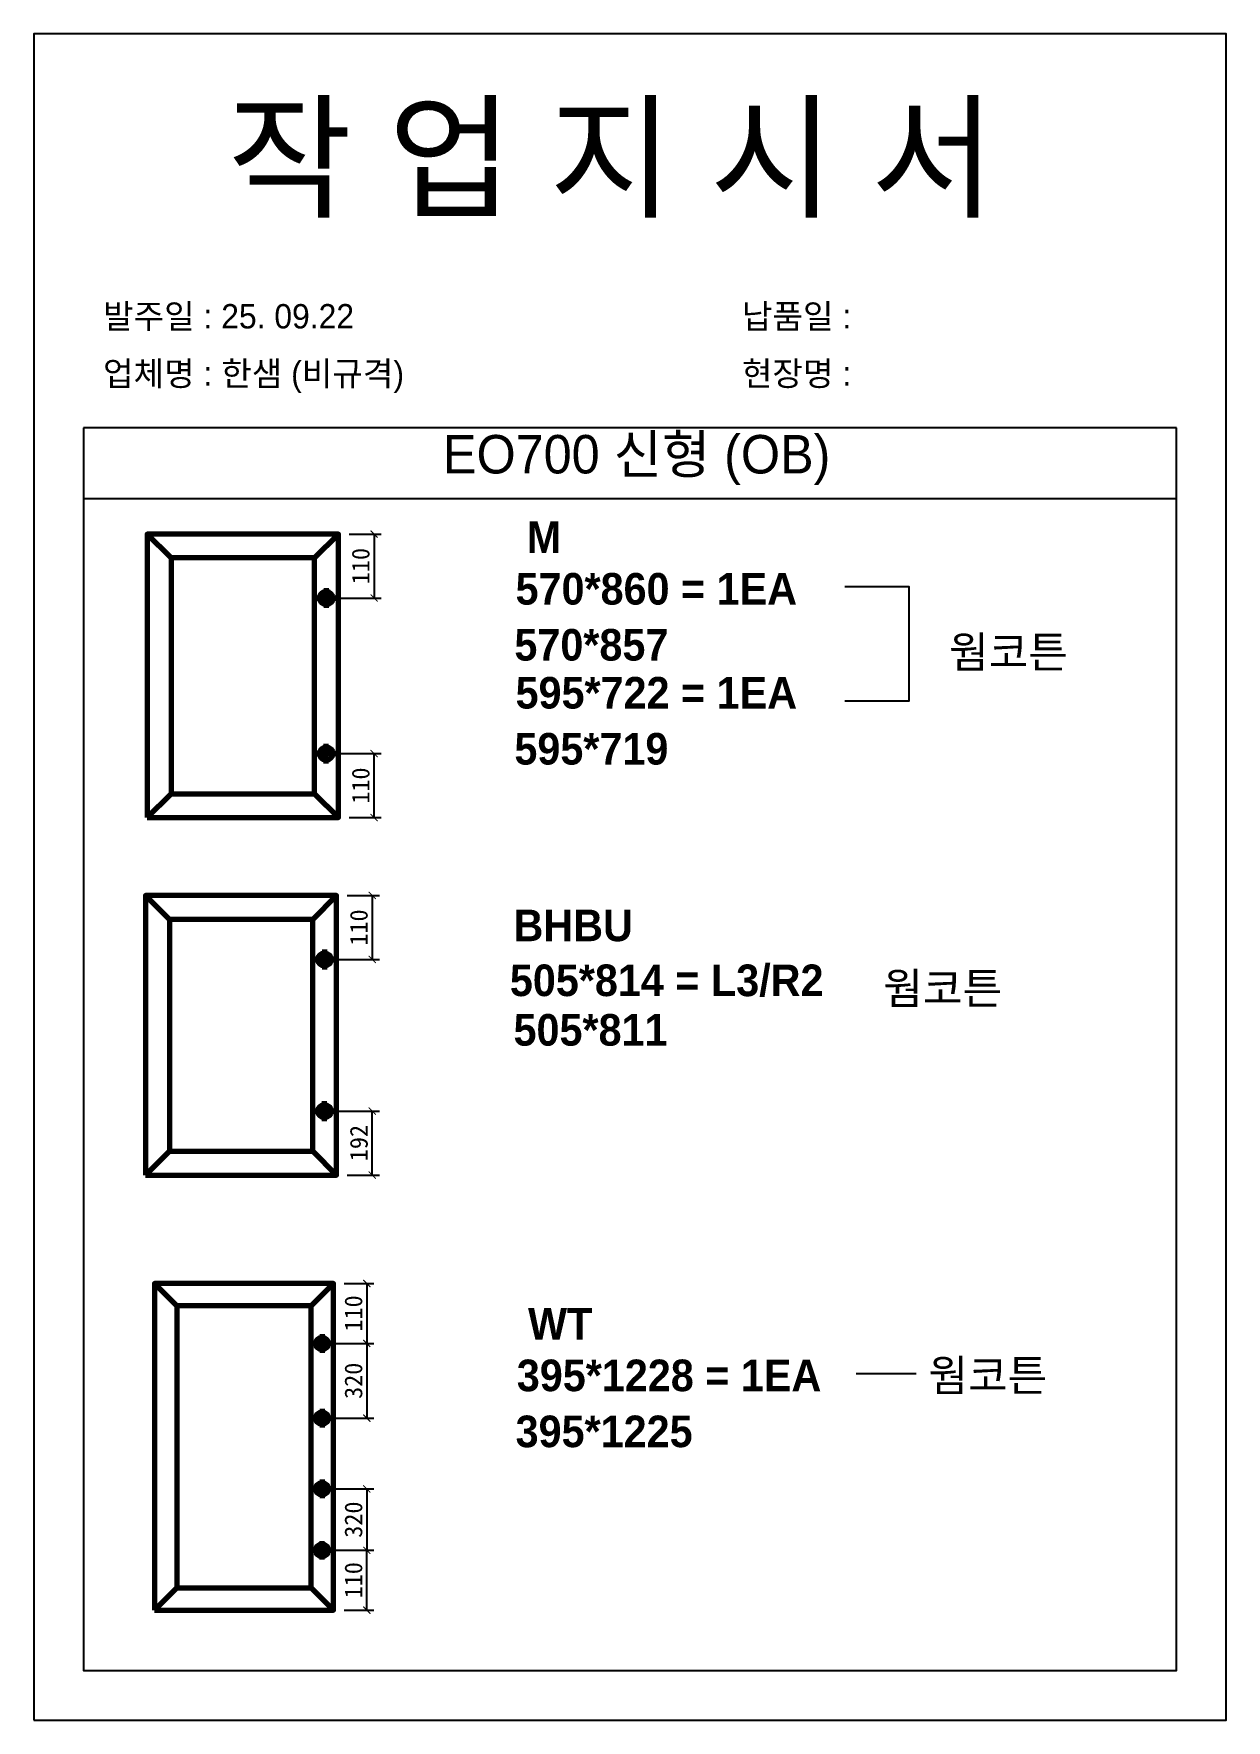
# Model space of a CAD drawing. Header units: millimetres. Extents: x -44117 to 256353, y -2095463 to 65325.
# Drawn here: x 115226 to 116906, y -337545 to -335169 of the extents above; entities that cross this region are included whole.
import ezdxf

# ---------------------------------------------------------------- set-up
doc = ezdxf.new("R2010")
doc.units = ezdxf.units.MM
doc.header["$LTSCALE"] = 10
doc.layers.add('Layer1', color=7, linetype='Continuous', lineweight=70)
doc.styles.add('MtX_Gulim', font='')
doc.styles.get('MtX_Gulim').set_extended_font_data('Gulim', bold=True)
doc.dimstyles.new('ISO-25', dxfattribs={"dimtxt": 2.5, "dimasz": 2.5, "dimexe": 1, "dimexo": 1, "dimtad": 1, "dimtxsty": 'Standard', "dimblk": 'ARCHTICK', "dimcen": 2.5, "dimadec": 0, "dimazin": 0, "dimtfac": 1, "dimtmove": 0, "dimatfit": 3, "dimfxl": 0, "dimarcsym": 0})

msp = doc.modelspace()

# ---------------------------------------------------------------- texts
at = {"linetype": 'Continuous', "style": 'MtX_Gulim'}
for s, height, p in [('M', 44.50828, (115920.36039, -335900.0653)), ('570*860 = 1EA', 44.508282, (115904.55677, -335972.79264)), ('웜코튼', 44.508282, (116515.24643, -336062.05044)), ('595*722 = 1EA', 44.508282, (115904.55677, -336119.2676)), ('BHBU', 44.508282, (115901.67596, -336447.04021)), ('505*814 = L3/R2', 44.508282, (115896.51807, -336524.3497)), ('웜코튼', 44.508282, (116422.54152, -336535.80475)), ('WT', 44.508282, (115922.11948, -337008.21249)), ('웜코튼', 44.508282, (116486.18627, -337081.13814)), ('395*1228 = 1EA', 44.508282, (115906.31585, -337080.93984))]:
    msp.add_text(s, height=height, dxfattribs=at).set_placement(p)
at = {"color": 242, "linetype": 'Continuous', "true_color": 0xcd2027, "style": 'MtX_Gulim'}
for s, p in [('570*857', (115902.89989, -336051.67389)), ('595*719', (115902.89989, -336198.14884)), ('505*811', (115901.67596, -336594.15784)), ('395*1225', (115904.65897, -337159.82108))]:
    msp.add_text(s, height=44.508282, dxfattribs=at).set_placement(p)
at = {"attachment_point": 1}
for s, width, gutter_width, heights, insert, char_height in [('{\\fGulim|b0|i0|c129|p50;작 업 지 시 서}', 3307.3198183, 12.5, [-155.84554], (115498.58744, -335272.71794), 140), ('{\\fGulim|b0|i0|c129|p50;발주일 : 25. 09.22}', 3307.3198183, 12.5, [34.50412], (115323.37808, -335549.43836), 34.3), ('{\\fGulim|b0|i0|c129|p50;납품일 : }', 3307.3198183, 12.5, [37.67976], (116223.35606, -335549.43836), 34.3), ('{\\fGulim|b0|i0|c129|p50;업체명 : 한샘 (비규격)}', 3307.3198183, 12.5, [36.11279], (115323.37808, -335630.09454), 34.3), ('{\\fGulim|b0|i0|c129|p50;현장명 : }', 3307.3198183, 12.5, [-38.2735], (116223.35606, -335630.09454), 34.3), ('{\\fGulim|b0|i0|c129|p50;EO700 신형 (OB)}', 5224.9748335, 19.74777, [57.05176], (115802.3295, -335733.8595), 54.1878762)]:
    msp.add_mtext_dynamic_manual_height_columns(s, width=width, gutter_width=gutter_width, heights=heights, dxfattribs=dict(at, insert=insert, char_height=char_height))

# ---------------------------------------------------------------- blocks, each defined once
blk = doc.blocks.new('_ArchTick')
at = {"color": 0, "linetype": 'ByBlock', "const_width": 0.15}
blk.add_lwpolyline([(-0.5, -0.5), (0.5, 0.5)], dxfattribs=at)
blk = doc.blocks.new('*D3428')
at = {"color": 0, "lineweight": -2}
for p, q in [((115667.4, -336382.6), (115712.7, -336382.6)), ((115702.7, -336382.6), (115702.7, -336472.7)), ((115650.2, -336472.7), (115712.7, -336472.7))]:
    blk.add_line(p, q, dxfattribs=at)
at = {"layer": 'Defpoints', "color": 0}
for p in [(115652.4, -336382.6), (115635.2, -336472.7), (115702.7, -336472.7)]:
    blk.add_point(p, dxfattribs=at)
at = {"color": 0, "lineweight": -2, "xscale": 10, "yscale": 10, "zscale": 10}
for p, rotation in [((115702.7, -336382.6), 90), ((115702.7, -336472.7), 270)]:
    blk.add_blockref('_ArchTick', p, dxfattribs=dict(at, rotation=rotation))
at = {"color": 0, "insert": (115683.9, -336427.7), "char_height": 25, "attachment_point": 5, "rotation": 90}
blk.add_mtext('110', dxfattribs=at)
blk = doc.blocks.new('*D3429')
at = {"color": 0, "lineweight": -2}
for p, q in [((115650.2, -336686.4), (115712.7, -336686.4)), ((115702.7, -336776.5), (115702.7, -336686.4)), ((115667.4, -336776.5), (115712.7, -336776.5))]:
    blk.add_line(p, q, dxfattribs=at)
at = {"layer": 'Defpoints', "color": 0}
for p in [(115635.2, -336686.4), (115702.7, -336686.4), (115652.4, -336776.5)]:
    blk.add_point(p, dxfattribs=at)
at = {"color": 0, "lineweight": -2, "xscale": 10, "yscale": 10, "zscale": 10}
for p, rotation in [((115702.7, -336686.4), 90), ((115702.7, -336776.5), 270)]:
    blk.add_blockref('_ArchTick', p, dxfattribs=dict(at, rotation=rotation))
at = {"color": 0, "insert": (115683.9, -336731.4), "char_height": 25, "attachment_point": 5, "rotation": 90}
blk.add_mtext('192', dxfattribs=at)
blk = doc.blocks.new('*D3430')
at = {"color": 0, "lineweight": -2}
for p, q in [((115670.1, -335873.4), (115715.3, -335873.4)), ((115705.3, -335873.4), (115705.3, -335963.5)), ((115652.9, -335963.5), (115715.3, -335963.5))]:
    blk.add_line(p, q, dxfattribs=at)
at = {"layer": 'Defpoints', "color": 0}
for p in [(115655.1, -335873.4), (115637.9, -335963.5), (115705.3, -335963.5)]:
    blk.add_point(p, dxfattribs=at)
at = {"color": 0, "lineweight": -2, "xscale": 10, "yscale": 10, "zscale": 10}
for p, rotation in [((115705.3, -335873.4), 90), ((115705.3, -335963.5), 270)]:
    blk.add_blockref('_ArchTick', p, dxfattribs=dict(at, rotation=rotation))
at = {"color": 0, "insert": (115686.5, -335918.5), "char_height": 25, "attachment_point": 5, "rotation": 90}
blk.add_mtext('110', dxfattribs=at)
blk = doc.blocks.new('*D3431')
at = {"color": 0, "lineweight": -2}
for p, q in [((115652.9, -336182.7), (115715.3, -336182.7)), ((115705.3, -336272.9), (115705.3, -336182.7)), ((115670.1, -336272.9), (115715.3, -336272.9))]:
    blk.add_line(p, q, dxfattribs=at)
at = {"layer": 'Defpoints', "color": 0}
for p in [(115637.9, -336182.7), (115705.3, -336182.7), (115655.1, -336272.9)]:
    blk.add_point(p, dxfattribs=at)
at = {"color": 0, "lineweight": -2, "xscale": 10, "yscale": 10, "zscale": 10}
for p, rotation in [((115705.3, -336182.7), 90), ((115705.3, -336272.9), 270)]:
    blk.add_blockref('_ArchTick', p, dxfattribs=dict(at, rotation=rotation))
at = {"color": 0, "insert": (115686.5, -336227.8), "char_height": 25, "attachment_point": 5, "rotation": 90}
blk.add_mtext('110', dxfattribs=at)
blk = doc.blocks.new('*D3432')
at = {"color": 0, "lineweight": -2}
for p, q in [((115663, -336929.2), (115705, -336929.2)), ((115695, -336929.2), (115695, -337013.6)), ((115646.9, -337013.6), (115705, -337013.6))]:
    blk.add_line(p, q, dxfattribs=at)
at = {"layer": 'Defpoints', "color": 0}
for p in [(115648, -336929.2), (115631.9, -337013.6), (115695, -337013.6)]:
    blk.add_point(p, dxfattribs=at)
at = {"color": 0, "lineweight": -2, "xscale": 10, "yscale": 10, "zscale": 10}
for p, rotation in [((115695, -336929.2), 90), ((115695, -337013.6), 270)]:
    blk.add_blockref('_ArchTick', p, dxfattribs=dict(at, rotation=rotation))
at = {"color": 0, "insert": (115676.3, -336971.4), "char_height": 25, "attachment_point": 5, "rotation": 90}
blk.add_mtext('110', dxfattribs=at)
blk = doc.blocks.new('*D3433')
at = {"color": 0, "lineweight": -2}
for p, q in [((115646.9, -337305.1), (115705, -337305.1)), ((115695, -337389.5), (115695, -337305.1)), ((115663, -337389.5), (115705, -337389.5))]:
    blk.add_line(p, q, dxfattribs=at)
at = {"layer": 'Defpoints', "color": 0}
for p in [(115631.9, -337305.1), (115695, -337305.1), (115648, -337389.5)]:
    blk.add_point(p, dxfattribs=at)
at = {"color": 0, "lineweight": -2, "xscale": 10, "yscale": 10, "zscale": 10}
for p, rotation in [((115695, -337305.1), 90), ((115695, -337389.5), 270)]:
    blk.add_blockref('_ArchTick', p, dxfattribs=dict(at, rotation=rotation))
at = {"color": 0, "insert": (115676.3, -337347.3), "char_height": 25, "attachment_point": 5, "rotation": 90}
blk.add_mtext('110', dxfattribs=at)
blk = doc.blocks.new('*D3434')
at = {"color": 0, "lineweight": -2}
for p, q in [((115646.9, -337013.6), (115705, -337013.6)), ((115695, -337013.6), (115695, -337119)), ((115646.9, -337119), (115705, -337119))]:
    blk.add_line(p, q, dxfattribs=at)
at = {"layer": 'Defpoints', "color": 0}
for p in [(115631.9, -337013.6), (115631.9, -337119), (115695, -337119)]:
    blk.add_point(p, dxfattribs=at)
at = {"color": 0, "lineweight": -2, "xscale": 10, "yscale": 10, "zscale": 10}
for p, rotation in [((115695, -337013.6), 90), ((115695, -337119), 270)]:
    blk.add_blockref('_ArchTick', p, dxfattribs=dict(at, rotation=rotation))
at = {"color": 0, "insert": (115676.3, -337066.3), "char_height": 25, "attachment_point": 5, "rotation": 90}
blk.add_mtext('320', dxfattribs=at)
blk = doc.blocks.new('*D3435')
at = {"color": 0, "lineweight": -2}
for p, q in [((115646.9, -337218.6), (115705, -337218.6)), ((115695, -337218.6), (115695, -337305.1)), ((115646.9, -337305.1), (115705, -337305.1))]:
    blk.add_line(p, q, dxfattribs=at)
at = {"layer": 'Defpoints', "color": 0}
for p in [(115631.9, -337218.6), (115631.9, -337305.1), (115695, -337305.1)]:
    blk.add_point(p, dxfattribs=at)
at = {"color": 0, "lineweight": -2, "xscale": 10, "yscale": 10, "zscale": 10}
for p, rotation in [((115695, -337218.6), 90), ((115695, -337305.1), 270)]:
    blk.add_blockref('_ArchTick', p, dxfattribs=dict(at, rotation=rotation))
at = {"color": 0, "insert": (115676.3, -337261.9), "char_height": 25, "attachment_point": 5, "rotation": 90}
blk.add_mtext('320', dxfattribs=at)

# ---------------------------------------------------------------- dimensions: what is measured, and where the dimension line sits
for base, p1, p2, angle, text, picture, middle in [((115705.28447, -335963.54867), (115655.05156, -335873.41398), (115637.86331, -335963.54867), 90, '110', '*D3430', (115686.53447, -335918.48132)), ((115705.28447, -336182.74656), (115655.05156, -336272.88125), (115637.86331, -336182.74656), 270, '110', '*D3431', (115686.53447, -336227.81391)), ((115702.66275, -336472.72369), (115652.42985, -336382.589), (115635.2416, -336472.72369), 90, '110', '*D3428', (115683.91275, -336427.65634)), ((115702.66275, -336686.38127), (115652.42985, -336776.51596), (115635.2416, -336686.38127), 270, '192', '*D3429', (115683.91275, -336731.44862)), ((115695.02269, -337013.59679), (115648.01402, -336929.24746), (115631.92901, -337013.59679), 90, '110', '*D3432', (115676.27269, -336971.42213)), ((115695.02269, -337118.9988), (115631.92901, -337013.59679), (115631.92901, -337118.9988), 90, '320', '*D3434', (115676.27269, -337066.29779)), ((115695.02269, -337305.13698), (115631.92901, -337218.57206), (115631.92901, -337305.13698), 90, '320', '*D3435', (115676.27269, -337261.85452)), ((115695.02269, -337305.13698), (115648.01402, -337389.4863), (115631.92901, -337305.13698), 270, '110', '*D3433', (115676.27269, -337347.31164))]:
    dim = msp.add_linear_dim(base=base, p1=p1, p2=p2, angle=angle, text=text, dimstyle='ISO-25', override={"dimscale": 10, "dimasz": 1, "dimexo": 1.5, "dimtxsty": 'Standard'})
    dim.commit()
    dim.dimension.update_dxf_attribs({"geometry": picture, "text_midpoint": middle})

# ---------------------------------------------------------------- linework, layer by layer
for p, q in [((116835.78083, -335723.72515), (115295.78083, -335723.72515)), ((116835.78083, -335823.72515), (115295.78083, -335823.72515)), ((116384.25185, -337055.93827), (116468.87665, -337055.93827))]:
    msp.add_line(p, q)
msp.add_lwpolyline([(115225.78083, -337544.55543), (116905.78083, -337544.55543), (116905.78083, -335168.55543), (115225.78083, -335168.55543)], close=True)
for points in [[(115295.78083, -335723.72515), (115295.78083, -337474.55543), (116835.78083, -337474.55543), (116835.78083, -335723.72515)], [(116368.26799, -335947.23217), (116458.57181, -335947.23217), (116458.57181, -336108.8296), (116368.26799, -336108.8296)]]:
    msp.add_lwpolyline(points)
at = {"layer": 'Layer1'}
for p, q in [((115419.46211, -335907.06961), (115385.80647, -335873.41398)), ((115621.39593, -335907.06961), (115655.05156, -335873.41398)), ((115637.86331, -335949.55932), (115637.86331, -335977.53801)), ((115637.86331, -336196.73591), (115637.86331, -336168.75722)), ((115385.80647, -336272.88125), (115419.46211, -336239.22561)), ((115655.05156, -336272.88125), (115621.39593, -336239.22561)), ((115621.39593, -336239.22561), (115655.05156, -336272.88125)), ((115416.84039, -336416.24464), (115383.18476, -336382.589)), ((115618.77421, -336416.24464), (115652.42985, -336382.589)), ((115635.2416, -336458.73434), (115635.2416, -336486.71303)), ((115635.2416, -336700.37062), (115635.2416, -336672.39193)), ((115383.18476, -336776.51596), (115416.84039, -336742.86033)), ((115652.42985, -336776.51596), (115618.77421, -336742.86033)), ((115618.77421, -336742.86033), (115652.42985, -336776.51596)), ((115427.54606, -336960.74289), (115396.05064, -336929.24746)), ((115616.5186, -336960.74289), (115648.01402, -336929.24746)), ((115631.92901, -337000.50536), (115631.92901, -337026.68821)), ((115631.92901, -337105.90738), (115631.92901, -337132.09023)), ((115631.92901, -337205.48064), (115631.92901, -337231.66349)), ((115631.92901, -337318.22841), (115631.92901, -337292.04556)), ((115396.05064, -337389.4863), (115427.54606, -337357.99088)), ((115648.01402, -337389.4863), (115616.5186, -337357.99088)), ((115616.5186, -337357.99088), (115648.01402, -337389.4863))]:
    msp.add_line(p, q, dxfattribs=at)
for points in [[(115385.80647, -336272.88125), (115655.05156, -336272.88125), (115655.05156, -335873.41398), (115385.80647, -335873.41398)], [(115419.46211, -336239.22561), (115621.39593, -336239.22561), (115621.39593, -335907.06961), (115419.46211, -335907.06961)], [(115651.85266, -335963.54867), (115623.87397, -335963.54867)], [(115651.85266, -336182.74656), (115623.87397, -336182.74656)], [(115383.18476, -336776.51596), (115652.42985, -336776.51596), (115652.42985, -336382.589), (115383.18476, -336382.589)], [(115416.84039, -336742.86033), (115618.77421, -336742.86033), (115618.77421, -336416.24464), (115416.84039, -336416.24464)], [(115649.23094, -336472.72369), (115621.25226, -336472.72369)], [(115649.23094, -336686.38127), (115621.25226, -336686.38127)], [(115396.05064, -337389.4863), (115648.01402, -337389.4863), (115648.01402, -336929.24746), (115396.05064, -336929.24746)], [(115427.54606, -337357.99088), (115616.5186, -337357.99088), (115616.5186, -336960.74289), (115427.54606, -336960.74289)], [(115645.02044, -337013.59679), (115618.83758, -337013.59679)], [(115645.02044, -337118.9988), (115618.83758, -337118.9988)], [(115645.02044, -337218.57206), (115618.83758, -337218.57206)], [(115645.02044, -337305.13698), (115618.83758, -337305.13698)]]:
    msp.add_lwpolyline(points, close=True, dxfattribs=at)
for centre, radius in [((115637.86331, -335963.54867), 9.32623), ((115637.86331, -336182.74656), 9.32623), ((115635.2416, -336472.72369), 9.32623), ((115635.2416, -336686.38127), 9.32623), ((115631.92901, -337013.59679), 8.72762), ((115631.92901, -337118.9988), 8.72762), ((115631.92901, -337218.57206), 8.72762), ((115631.92901, -337305.13698), 8.72762)]:
    msp.add_circle(centre, radius, dxfattribs=at)

msp.set_redraw_order([(e.dxf.handle, doc.entitydb.next_handle()) for e in msp.query("TEXT MTEXT ATTDEF DIMENSION ARC_DIMENSION")])  # texts and dimensions are drawn at this point

doc.saveas('drawing.dxf')
